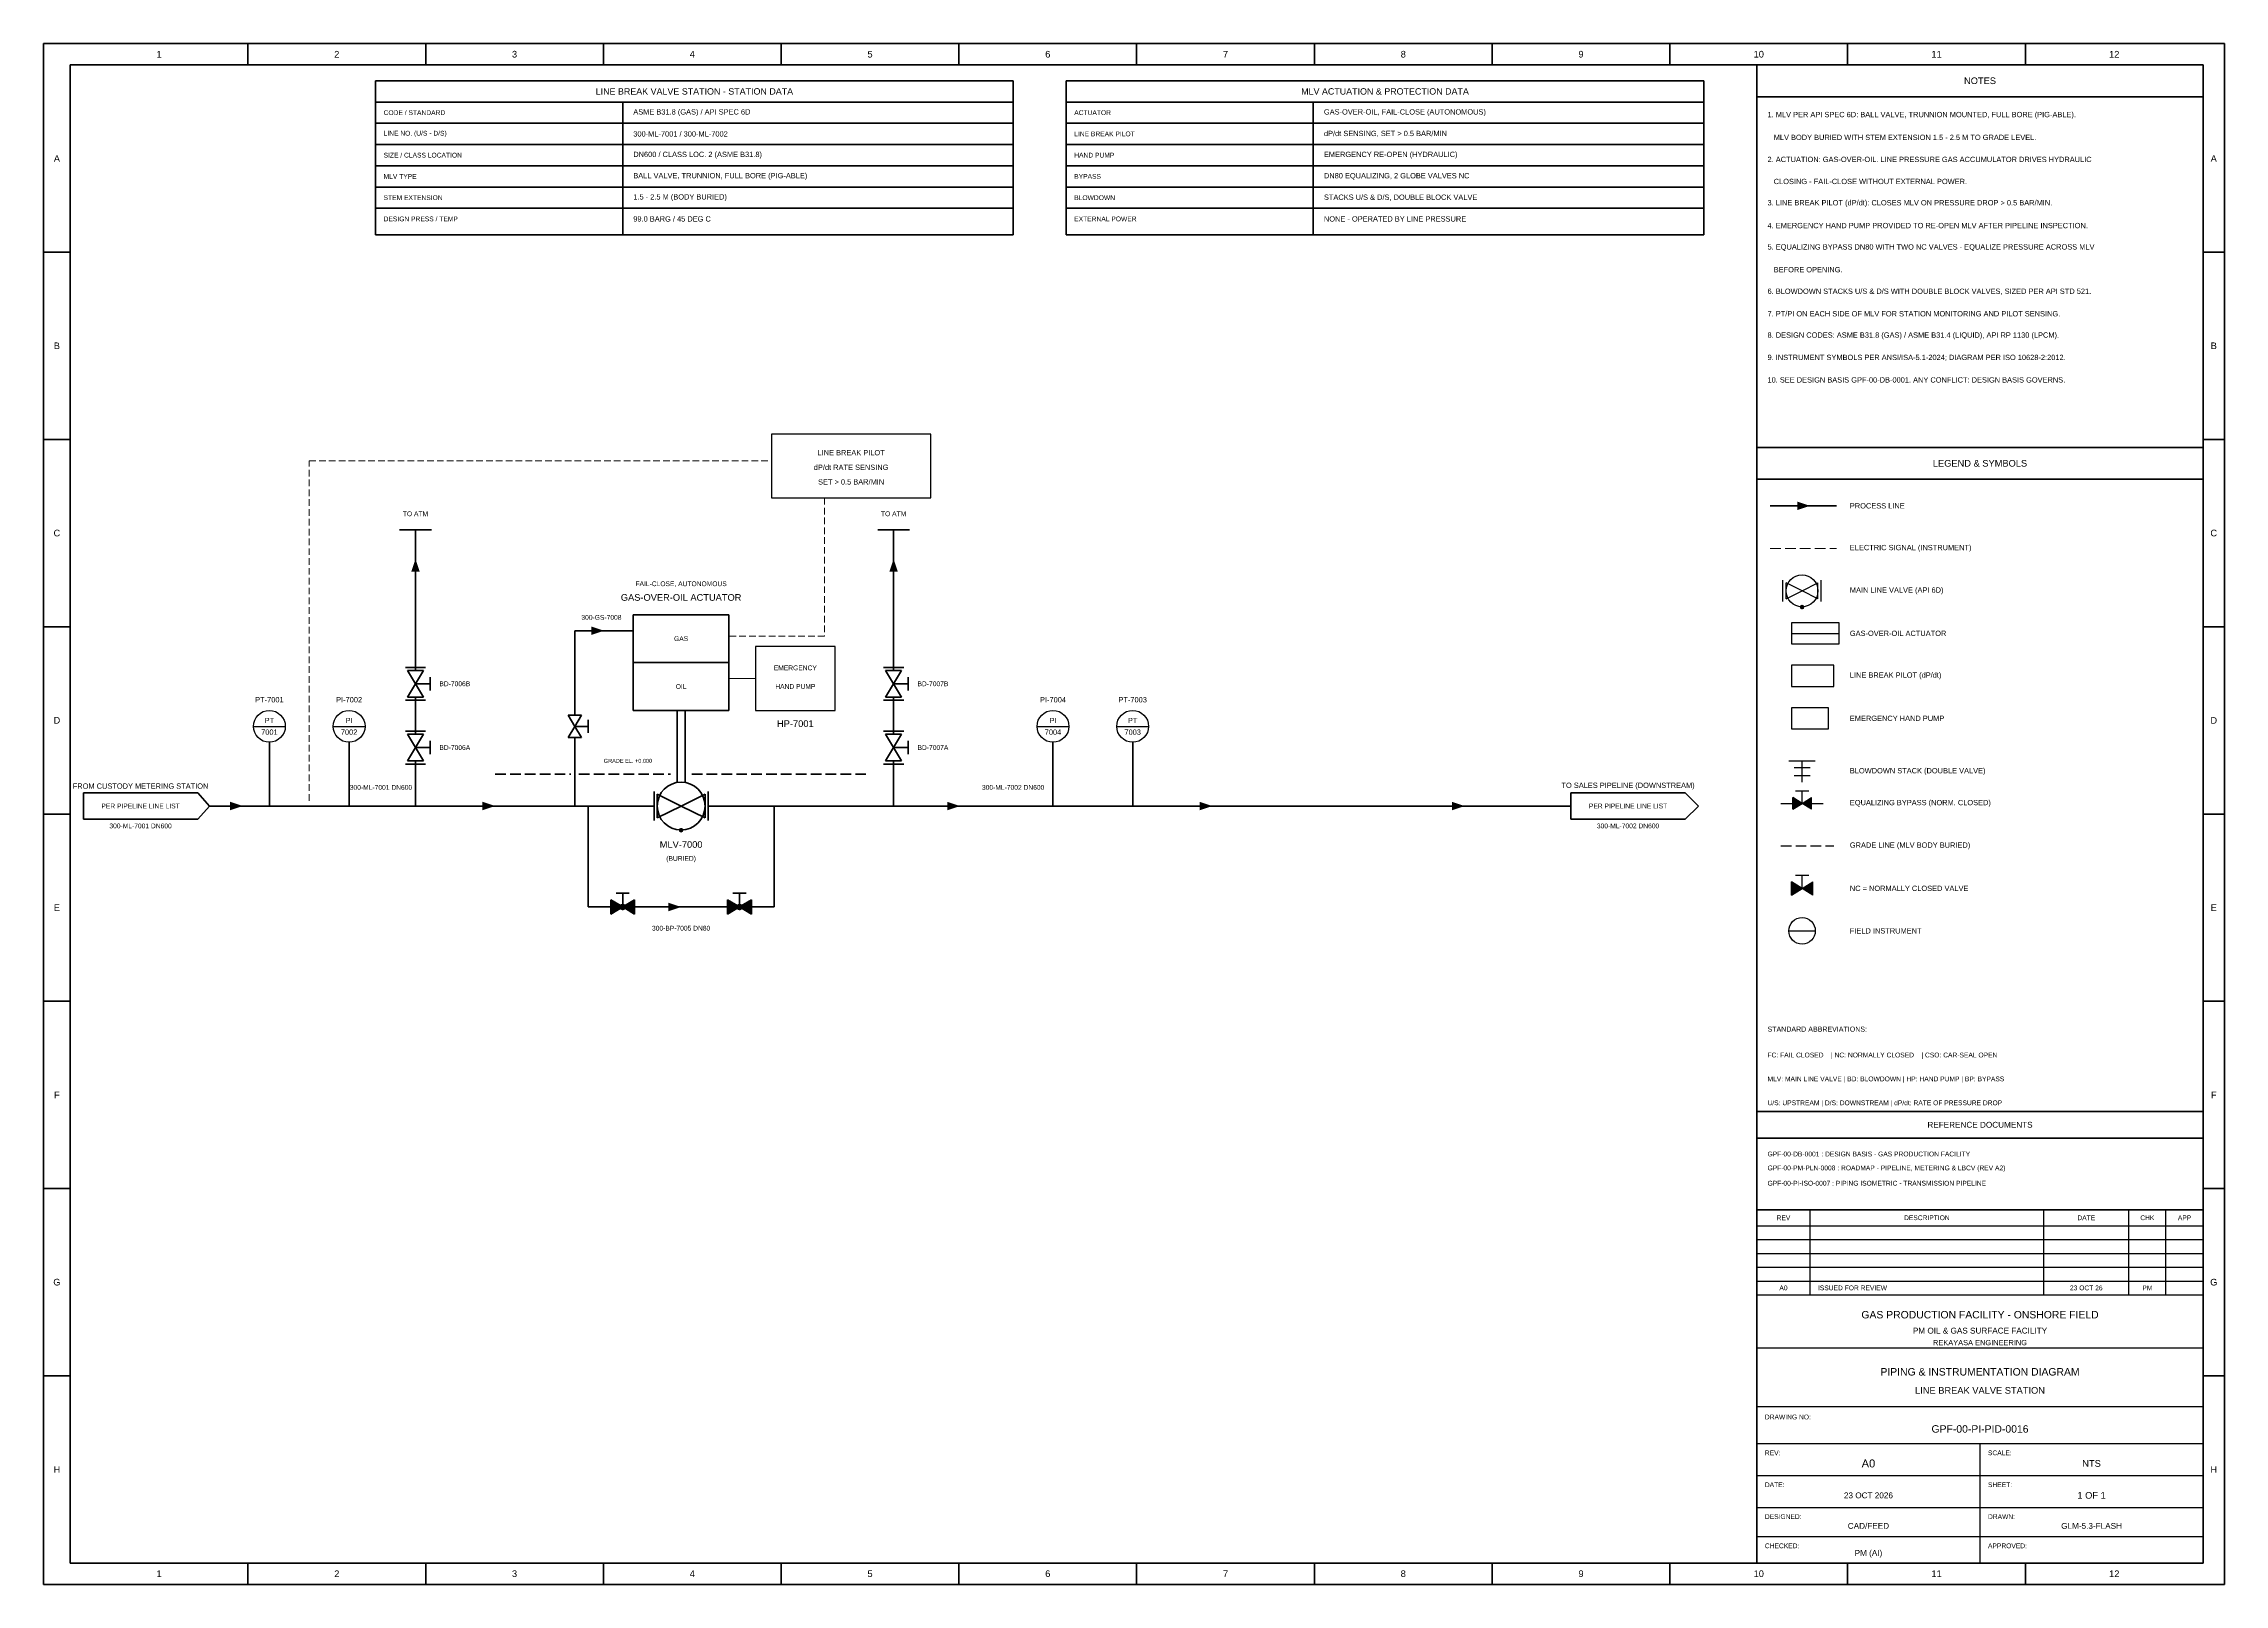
# Model space of a CAD drawing. Header units: millimetres. Extents: x 10 to 831, y 7 to 587.
import ezdxf

# ---------------------------------------------------------------- set-up
doc = ezdxf.new("R2010")
doc.units = ezdxf.units.MM
for name, color, linetype, lineweight in [('REF-EQUIP', 7, 'Continuous', 35), ('REF-FRAME', 7, 'Continuous', 35), ('REF-PROC', 7, 'Continuous', 50), ('REF-SIG', 7, 'Continuous', 13), ('REF-SIGP', 7, 'Continuous', 13), ('REF-SYM', 7, 'Continuous', 25), ('REF-TEXT', 7, 'Continuous', 18), ('REF-TITLE', 7, 'Continuous', 25)]:
    doc.layers.add(name, color=color, linetype=linetype, lineweight=lineweight)
doc.styles.add('ARIAL', font='arial.ttf')

msp = doc.modelspace()

# ---------------------------------------------------------------- linework, layer by layer
at = {"layer": 'REF-EQUIP'}
for p, q in [((135, 573), (135, 515)), ((375, 573), (135, 573)), ((375, 515), (375, 573)), ((395, 573), (395, 515)), ((635, 573), (395, 573)), ((635, 515), (635, 573)), ((135, 565), (375, 565)), ((228, 515), (228, 565)), ((395, 565), (635, 565)), ((488, 515), (488, 565)), ((135, 557), (375, 557)), ((395, 557), (635, 557)), ((135, 549), (375, 549)), ((395, 549), (635, 549)), ((135, 541), (375, 541)), ((395, 541), (635, 541)), ((135, 533), (375, 533)), ((395, 533), (635, 533)), ((135, 525), (375, 525)), ((395, 525), (635, 525)), ((135, 515), (375, 515)), ((395, 515), (635, 515)), ((232, 372), (232, 336)), ((268, 372), (232, 372)), ((268, 336), (268, 372)), ((232, 354), (268, 354)), ((232, 336), (268, 336)), ((248.5, 308.86), (248.5, 336)), ((251.5, 308.86), (251.5, 336)), ((180, 312), (184, 312)), ((185.6, 312), (189.6, 312)), ((191.2, 312), (195.2, 312)), ((196.8, 312), (200.8, 312)), ((202.4, 312), (206.4, 312)), ((208, 312), (208.5, 312)), ((211.5, 312), (215.5, 312)), ((217.1, 312), (221.1, 312)), ((222.7, 312), (226.7, 312)), ((228.3, 312), (232.3, 312)), ((233.9, 312), (237.9, 312)), ((239.5, 312), (243.5, 312)), ((245.1, 312), (246, 312)), ((254, 312), (258, 312)), ((259.6, 312), (263.6, 312)), ((265.2, 312), (269.2, 312)), ((270.8, 312), (274.8, 312)), ((276.4, 312), (280.4, 312)), ((282, 312), (286, 312)), ((287.6, 312), (291.6, 312)), ((293.2, 312), (297.2, 312)), ((298.8, 312), (302.8, 312)), ((304.4, 312), (308.4, 312)), ((310, 312), (314, 312)), ((315.6, 312), (319.6, 312))]:
    msp.add_line(p, q, dxfattribs=at)
at = {"layer": 'REF-FRAME'}
for p, q in [((10, 587), (10, 7)), ((831, 587), (10, 587)), ((86.917, 579), (86.917, 587)), ((153.833, 579), (153.833, 587)), ((220.75, 579), (220.75, 587)), ((287.667, 579), (287.667, 587)), ((354.583, 579), (354.583, 587)), ((421.5, 579), (421.5, 587)), ((488.417, 579), (488.417, 587)), ((555.333, 579), (555.333, 587)), ((622.25, 579), (622.25, 587)), ((689.167, 579), (689.167, 587)), ((756.083, 579), (756.083, 587)), ((831, 7), (831, 587)), ((20, 579), (20, 15)), ((823, 579), (20, 579)), ((655, 15), (655, 579)), ((823, 15), (823, 579)), ((655, 567), (823, 567)), ((10, 508.5), (20, 508.5)), ((823, 508.5), (831, 508.5)), ((10, 438), (20, 438)), ((823, 438), (831, 438)), ((655, 435), (823, 435)), ((655, 423), (823, 423)), ((10, 367.5), (20, 367.5)), ((823, 367.5), (831, 367.5)), ((10, 297), (20, 297)), ((823, 297), (831, 297)), ((10, 226.5), (20, 226.5)), ((823, 226.5), (831, 226.5)), ((655, 185), (823, 185)), ((655, 175), (823, 175)), ((10, 156), (20, 156)), ((823, 156), (831, 156)), ((655, 148), (823, 148)), ((10, 85.5), (20, 85.5)), ((823, 85.5), (831, 85.5)), ((20, 15), (823, 15)), ((86.917, 7), (86.917, 15)), ((153.833, 7), (153.833, 15)), ((220.75, 7), (220.75, 15)), ((287.667, 7), (287.667, 15)), ((354.583, 7), (354.583, 15)), ((421.5, 7), (421.5, 15)), ((488.417, 7), (488.417, 15)), ((555.333, 7), (555.333, 15)), ((622.25, 7), (622.25, 15)), ((689.167, 7), (689.167, 15)), ((756.083, 7), (756.083, 15)), ((10, 7), (831, 7))]:
    msp.add_line(p, q, dxfattribs=at)
at = {"layer": 'REF-PROC'}
for p, q in [((660, 413), (685, 413)), ((144, 404), (156, 404)), ((150, 351), (150, 404)), ((324, 404), (336, 404)), ((330, 351), (330, 404)), ((210, 334.2), (210, 366)), ((210, 366), (232, 366)), ((146.2, 352.2), (153.8, 352.2)), ((147, 351), (150, 346)), ((147, 351), (153, 351)), ((147, 341), (150, 346)), ((153, 351), (150, 346)), ((150, 346), (155.5, 346)), ((153, 341), (150, 346)), ((155.5, 343.5), (155.5, 348.5)), ((326.2, 352.2), (333.8, 352.2)), ((327, 351), (330, 346)), ((327, 351), (333, 351)), ((327, 341), (330, 346)), ((333, 351), (330, 346)), ((330, 346), (335.5, 346)), ((333, 341), (330, 346)), ((335.5, 343.5), (335.5, 348.5)), ((146.2, 339.8), (153.8, 339.8)), ((147, 341), (153, 341)), ((150, 327), (150, 341)), ((326.2, 339.8), (333.8, 339.8)), ((327, 341), (333, 341)), ((330, 327), (330, 341)), ((207.5, 334.2), (210, 330)), ((207.5, 334.2), (212.5, 334.2)), ((207.5, 325.8), (210, 330)), ((212.5, 334.2), (210, 330)), ((210, 330), (215, 330)), ((212.5, 325.8), (210, 330)), ((215, 327.5), (215, 332.5)), ((95, 300), (95, 324)), ((125, 300), (125, 324)), ((146.2, 328.2), (153.8, 328.2)), ((147, 327), (150, 322)), ((147, 327), (153, 327)), ((147, 317), (150, 322)), ((153, 327), (150, 322)), ((150, 322), (155.5, 322)), ((153, 317), (150, 322)), ((155.5, 319.5), (155.5, 324.5)), ((207.5, 325.8), (212.5, 325.8)), ((210, 300), (210, 325.8)), ((326.2, 328.2), (333.8, 328.2)), ((327, 327), (330, 322)), ((327, 327), (333, 327)), ((327, 317), (330, 322)), ((333, 327), (330, 322)), ((330, 322), (335.5, 322)), ((333, 317), (330, 322)), ((335.5, 319.5), (335.5, 324.5)), ((390, 300), (390, 324)), ((420, 300), (420, 324)), ((146.2, 315.8), (153.8, 315.8)), ((147, 317), (153, 317)), ((150, 300), (150, 317)), ((326.2, 315.8), (333.8, 315.8)), ((327, 317), (333, 317)), ((330, 300), (330, 317)), ((25, 305), (25, 295)), ((68, 305), (25, 305)), ((72.5, 300), (68, 305)), ((239.8, 294.5), (239.8, 305.5)), ((241, 295.5), (241, 304.5)), ((250, 300), (241, 304.5)), ((250, 300), (259, 304.5)), ((259, 295.5), (259, 304.5)), ((260.2, 294.5), (260.2, 305.5)), ((585, 305), (585, 295)), ((628, 305), (585, 305)), ((633, 300), (628, 305)), ((68, 295), (72.5, 300)), ((72.5, 300), (239.8, 300)), ((215, 300), (215, 262)), ((241, 295.5), (250, 300)), ((259, 295.5), (250, 300)), ((260.2, 300), (585, 300)), ((285, 300), (285, 262)), ((628, 295), (633, 300)), ((25, 295), (68, 295)), ((585, 295), (628, 295)), ((223.5, 259.3), (223.5, 264.7)), ((228, 262), (223.5, 264.7)), ((225.5, 267.2), (230.5, 267.2)), ((228, 262), (228, 267.2)), ((228, 262), (232.5, 264.7)), ((232.5, 259.3), (232.5, 264.7)), ((267.5, 259.3), (267.5, 264.7)), ((272, 262), (267.5, 264.7)), ((269.5, 267.2), (274.5, 267.2)), ((272, 262), (272, 267.2)), ((272, 262), (276.5, 264.7)), ((276.5, 259.3), (276.5, 264.7)), ((215, 262), (223.5, 262)), ((223.5, 259.3), (228, 262)), ((232.5, 259.3), (228, 262)), ((232.5, 262), (267.5, 262)), ((267.5, 259.3), (272, 262)), ((276.5, 259.3), (272, 262)), ((276.5, 262), (285, 262))]:
    msp.add_line(p, q, dxfattribs=at)
msp.add_circle((250, 300), 9, dxfattribs=at)
for points in [[(675, 413), (670.2, 414.6), (670.2, 411.4)], [(150, 393), (148.4, 388.2), (151.6, 388.2)], [(330, 393), (328.4, 388.2), (331.6, 388.2)], [(672, 374.9), (671.364, 375.536), (671.1, 374.9)], [(672, 374.9), (671.1, 374.9), (671.364, 374.264)], [(672, 374.9), (672, 375.8), (671.364, 375.536)], [(672, 374.9), (671.364, 374.264), (672, 374)], [(672, 374.9), (672.636, 375.536), (672, 375.8)], [(672, 374.9), (672.9, 374.9), (672.636, 375.536)], [(672, 374.9), (672, 374), (672.636, 374.264)], [(672, 374.9), (672.636, 374.264), (672.9, 374.9)], [(221, 366), (216.2, 367.6), (216.2, 364.4)], [(85, 300), (80.2, 301.6), (80.2, 298.4)], [(180, 300), (175.2, 301.6), (175.2, 298.4)], [(355, 300), (350.2, 301.6), (350.2, 298.4)], [(450, 300), (445.2, 301.6), (445.2, 298.4)], [(545, 300), (540.2, 301.6), (540.2, 298.4)], [(668.5, 298.8), (672, 301), (668.5, 303.2)], [(675.5, 298.8), (672, 301), (675.5, 303.2)], [(250, 290.9), (249.364, 291.536), (249.1, 290.9)], [(250, 290.9), (249.1, 290.9), (249.364, 290.264)], [(250, 290.9), (250, 291.8), (249.364, 291.536)], [(250, 290.9), (249.364, 290.264), (250, 290)], [(250, 290.9), (250.636, 291.536), (250, 291.8)], [(250, 290.9), (250.9, 290.9), (250.636, 291.536)], [(250, 290.9), (250, 290), (250.636, 290.264)], [(250, 290.9), (250.636, 290.264), (250.9, 290.9)], [(668, 266.5), (672, 269), (668, 271.5)], [(676, 266.5), (672, 269), (676, 271.5)], [(223.5, 259.3), (228, 262), (223.5, 264.7)], [(228, 262), (227.081, 262.919), (226.7, 262)], [(228, 262), (228, 263.3), (227.081, 262.919)], [(232.5, 259.3), (228, 262), (232.5, 264.7)], [(228, 262), (228.919, 262.919), (228, 263.3)], [(228, 262), (229.3, 262), (228.919, 262.919)], [(250, 262), (245.2, 263.6), (245.2, 260.4)], [(267.5, 259.3), (272, 262), (267.5, 264.7)], [(272, 262), (271.081, 262.919), (270.7, 262)], [(272, 262), (272, 263.3), (271.081, 262.919)], [(276.5, 259.3), (272, 262), (276.5, 264.7)], [(272, 262), (272.919, 262.919), (272, 263.3)], [(272, 262), (273.3, 262), (272.919, 262.919)], [(228, 262), (226.7, 262), (227.081, 261.081)], [(228, 262), (227.081, 261.081), (228, 260.7)], [(228, 262), (228, 260.7), (228.919, 261.081)], [(228, 262), (228.919, 261.081), (229.3, 262)], [(272, 262), (270.7, 262), (271.081, 261.081)], [(272, 262), (271.081, 261.081), (272, 260.7)], [(272, 262), (272, 260.7), (272.919, 261.081)], [(272, 262), (272.919, 261.081), (273.3, 262)]]:
    msp.add_solid(points, dxfattribs=at)
at = {"layer": 'REF-SIG'}
for p, q in [((110, 427.8), (110, 430)), ((110, 430), (112.5, 430)), ((113.7, 430), (116.2, 430)), ((117.4, 430), (119.9, 430)), ((121.1, 430), (123.6, 430)), ((124.8, 430), (127.3, 430)), ((128.5, 430), (131, 430)), ((132.2, 430), (134.7, 430)), ((135.9, 430), (138.4, 430)), ((139.6, 430), (142.1, 430)), ((143.3, 430), (145.8, 430)), ((147, 430), (149.5, 430)), ((150.7, 430), (153.2, 430)), ((154.4, 430), (156.9, 430)), ((158.1, 430), (160.6, 430)), ((161.8, 430), (164.3, 430)), ((165.5, 430), (168, 430)), ((169.2, 430), (171.7, 430)), ((172.9, 430), (175.4, 430)), ((176.6, 430), (179.1, 430)), ((180.3, 430), (182.8, 430)), ((184, 430), (186.5, 430)), ((187.7, 430), (190.2, 430)), ((191.4, 430), (193.9, 430)), ((195.1, 430), (197.6, 430)), ((198.8, 430), (201.3, 430)), ((202.5, 430), (205, 430)), ((206.2, 430), (208.7, 430)), ((209.9, 430), (212.4, 430)), ((213.6, 430), (216.1, 430)), ((217.3, 430), (219.8, 430)), ((221, 430), (223.5, 430)), ((224.7, 430), (227.2, 430)), ((228.4, 430), (230.9, 430)), ((232.1, 430), (234.6, 430)), ((235.8, 430), (238.3, 430)), ((239.5, 430), (242, 430)), ((243.2, 430), (245.7, 430)), ((246.9, 430), (249.4, 430)), ((250.6, 430), (253.1, 430)), ((254.3, 430), (256.8, 430)), ((258, 430), (260.5, 430)), ((261.7, 430), (264.2, 430)), ((265.4, 430), (267.9, 430)), ((269.1, 430), (271.6, 430)), ((272.8, 430), (275.3, 430)), ((276.5, 430), (279, 430)), ((280.2, 430), (282.7, 430)), ((283.9, 430), (284, 430)), ((110, 424.1), (110, 426.6)), ((110, 420.4), (110, 422.9)), ((110, 416.7), (110, 419.2)), ((110, 413), (110, 415.5)), ((110, 409.3), (110, 411.8)), ((304, 416), (304, 413.5)), ((304, 412.3), (304, 409.8)), ((110, 405.6), (110, 408.1)), ((110, 401.9), (110, 404.4)), ((304, 408.6), (304, 406.1)), ((304, 404.9), (304, 402.4)), ((110, 398.2), (110, 400.7)), ((110, 394.5), (110, 397)), ((304, 401.2), (304, 398.7)), ((304, 397.5), (304, 395)), ((660, 397), (664, 397)), ((665.6, 397), (669.6, 397)), ((671.2, 397), (675.2, 397)), ((676.8, 397), (680.8, 397)), ((682.4, 397), (685, 397)), ((110, 390.8), (110, 393.3)), ((110, 387.1), (110, 389.6)), ((110, 383.4), (110, 385.9)), ((304, 393.8), (304, 391.3)), ((304, 390.1), (304, 387.6)), ((304, 386.4), (304, 383.9)), ((110, 379.7), (110, 382.2)), ((110, 376), (110, 378.5)), ((304, 382.7), (304, 380.2)), ((304, 379), (304, 376.5)), ((110, 372.3), (110, 374.8)), ((110, 368.6), (110, 371.1)), ((304, 375.3), (304, 372.8)), ((304, 371.6), (304, 369.1)), ((110, 364.9), (110, 367.4)), ((110, 361.2), (110, 363.7)), ((270.7, 364), (268.2, 364)), ((274.4, 364), (271.9, 364)), ((278.1, 364), (275.6, 364)), ((281.8, 364), (279.3, 364)), ((285.5, 364), (283, 364)), ((289.2, 364), (286.7, 364)), ((292.9, 364), (290.4, 364)), ((296.6, 364), (294.1, 364)), ((300.3, 364), (297.8, 364)), ((304, 364), (301.5, 364)), ((304, 367.9), (304, 365.4)), ((304, 364.2), (304, 364)), ((110, 357.5), (110, 360)), ((110, 353.8), (110, 356.3)), ((110, 350.1), (110, 352.6)), ((110, 346.4), (110, 348.9)), ((110, 342.7), (110, 345.2)), ((110, 339), (110, 341.5)), ((110, 335.3), (110, 337.8)), ((110, 331.6), (110, 334.1)), ((110, 327.9), (110, 330.4)), ((110, 324.2), (110, 326.7)), ((110, 320.5), (110, 323)), ((110, 316.8), (110, 319.3)), ((110, 313.1), (110, 315.6)), ((110, 309.4), (110, 311.9)), ((110, 305.7), (110, 308.2)), ((110, 302), (110, 304.5))]:
    msp.add_line(p, q, dxfattribs=at)
at = {"layer": 'REF-SIGP'}
msp.add_line((268, 348), (278, 348), dxfattribs=at)
at = {"layer": 'REF-SYM'}
for p, q in [((284, 440), (284, 416)), ((344, 440), (284, 440)), ((344, 416), (344, 440)), ((284, 416), (344, 416)), ((664.8, 377), (664.8, 385)), ((666, 378), (666, 384)), ((672, 381), (666, 384)), ((666, 378), (672, 381)), ((672, 381), (678, 384)), ((678, 378), (672, 381)), ((678, 378), (678, 384)), ((679.2, 377), (679.2, 385)), ((668, 369), (668, 361)), ((686, 369), (668, 369)), ((668, 365), (686, 365)), ((686, 361), (686, 369)), ((278, 360), (278, 336)), ((308, 360), (278, 360)), ((308, 336), (308, 360)), ((668, 361), (686, 361)), ((668, 353), (668, 345)), ((684, 353), (668, 353)), ((668, 345), (684, 345)), ((684, 345), (684, 353)), ((668, 337), (668, 329)), ((682, 337), (668, 337)), ((682, 329), (682, 337)), ((89, 330), (101, 330)), ((119, 330), (131, 330)), ((278, 336), (308, 336)), ((384, 330), (396, 330)), ((414, 330), (426, 330)), ((668, 329), (682, 329)), ((667, 317), (677, 317)), ((669, 314.5), (675, 314.5)), ((672, 309), (672, 317)), ((669, 311.5), (675, 311.5)), ((669.5, 305.7), (674.5, 305.7)), ((672, 301), (672, 305.7)), ((664, 301), (680, 301)), ((668.5, 298.8), (668.5, 303.2)), ((672, 301), (668.5, 303.2)), ((668.5, 298.8), (672, 301)), ((672, 301), (675.5, 303.2)), ((675.5, 298.8), (672, 301)), ((675.5, 298.8), (675.5, 303.2)), ((664, 285), (668, 285)), ((669.6, 285), (673.6, 285)), ((675.2, 285), (679.2, 285)), ((680.8, 285), (684, 285)), ((668, 266.5), (668, 271.5)), ((672, 269), (668, 271.5)), ((669.5, 274), (674.5, 274)), ((672, 269), (672, 274)), ((672, 269), (676, 271.5)), ((676, 266.5), (676, 271.5)), ((668, 266.5), (672, 269)), ((676, 266.5), (672, 269)), ((667, 253), (677, 253))]:
    msp.add_line(p, q, dxfattribs=at)
for centre, radius in [((672, 381), 6), ((95, 330), 6), ((125, 330), 6), ((390, 330), 6), ((420, 330), 6), ((672, 253), 5)]:
    msp.add_circle(centre, radius, dxfattribs=at)
at = {"layer": 'REF-TITLE'}
for p, q in [((675, 116), (675, 148)), ((763, 116), (763, 148)), ((795, 116), (795, 148)), ((809, 116), (809, 148)), ((655, 142), (823, 142)), ((655, 136.8), (823, 136.8)), ((655, 131.6), (823, 131.6)), ((655, 126.4), (823, 126.4)), ((655, 121.2), (823, 121.2)), ((655, 116), (823, 116)), ((655, 96), (823, 96)), ((655, 74), (823, 74)), ((655, 60), (823, 60)), ((739, 15), (739, 60)), ((655, 48), (823, 48)), ((655, 36), (823, 36)), ((655, 25), (823, 25))]:
    msp.add_line(p, q, dxfattribs=at)

# ---------------------------------------------------------------- texts
at = {"layer": 'REF-TEXT', "style": 'ARIAL'}
for s, insert, char_height, attachment_point in [('1', (53.458, 583), 2.5, 5), ('2', (120.375, 583), 2.5, 5), ('3', (187.292, 583), 2.5, 5), ('4', (254.208, 583), 2.5, 5), ('5', (321.125, 583), 2.5, 5), ('6', (388.042, 583), 2.5, 5), ('7', (454.958, 583), 2.5, 5), ('8', (521.875, 583), 2.5, 5), ('9', (588.792, 583), 2.5, 5), ('10', (655.708, 583), 2.5, 5), ('11', (722.625, 583), 2.5, 5), ('12', (789.542, 583), 2.5, 5), ('LINE BREAK VALVE STATION - STATION DATA', (255, 569), 2.4, 5), ('MLV ACTUATION & PROTECTION DATA', (515, 569), 2.4, 5), ('NOTES', (739, 573), 2.5, 5), ('CODE / STANDARD', (138, 561), 1.8, 4), ('ASME B31.8 (GAS) / API SPEC 6D', (232, 561), 2, 4), ('ACTUATOR', (398, 561), 1.8, 4), ('GAS-OVER-OIL, FAIL-CLOSE (AUTONOMOUS)', (492, 561), 2, 4), ('1. MLV PER API SPEC 6D: BALL VALVE, TRUNNION MOUNTED, FULL BORE (PIG-ABLE).', (659, 560), 2, 4), ('LINE NO. (U/S - D/S)', (138, 553), 1.8, 4), ('300-ML-7001 / 300-ML-7002', (232, 553), 2, 4), ('LINE BREAK PILOT', (398, 553), 1.8, 4), ('dP/dt SENSING, SET > 0.5 BAR/MIN', (492, 553), 2, 4), ('   MLV BODY BURIED WITH STEM EXTENSION 1.5 - 2.5 M TO GRADE LEVEL.', (659, 551.7), 2, 4), ('A', (15, 543.75), 2.5, 5), ('SIZE / CLASS LOCATION', (138, 545), 1.8, 4), ('DN600 / CLASS LOC. 2 (ASME B31.8)', (232, 545), 2, 4), ('HAND PUMP', (398, 545), 1.8, 4), ('EMERGENCY RE-OPEN (HYDRAULIC)', (492, 545), 2, 4), ('2. ACTUATION: GAS-OVER-OIL. LINE PRESSURE GAS ACCUMULATOR DRIVES HYDRAULIC', (659, 543.4), 2, 4), ('A', (827, 543.75), 2.5, 5), ('MLV TYPE', (138, 537), 1.8, 4), ('BALL VALVE, TRUNNION, FULL BORE (PIG-ABLE)', (232, 537), 2, 4), ('BYPASS', (398, 537), 1.8, 4), ('DN80 EQUALIZING, 2 GLOBE VALVES NC', (492, 537), 2, 4), ('   CLOSING - FAIL-CLOSE WITHOUT EXTERNAL POWER.', (659, 535.1), 2, 4), ('STEM EXTENSION', (138, 529), 1.8, 4), ('1.5 - 2.5 M (BODY BURIED)', (232, 529), 2, 4), ('BLOWDOWN', (398, 529), 1.8, 4), ('STACKS U/S & D/S, DOUBLE BLOCK VALVE', (492, 529), 2, 4), ('3. LINE BREAK PILOT (dP/dt): CLOSES MLV ON PRESSURE DROP > 0.5 BAR/MIN.', (659, 526.8), 2, 4), ('DESIGN PRESS / TEMP', (138, 521), 1.8, 4), ('99.0 BARG / 45 DEG C', (232, 521), 2, 4), ('EXTERNAL POWER', (398, 521), 1.8, 4), ('NONE - OPERATED BY LINE PRESSURE', (492, 521), 2, 4), ('4. EMERGENCY HAND PUMP PROVIDED TO RE-OPEN MLV AFTER PIPELINE INSPECTION.', (659, 518.5), 2, 4), ('5. EQUALIZING BYPASS DN80 WITH TWO NC VALVES - EQUALIZE PRESSURE ACROSS MLV', (659, 510.2), 2, 4), ('   BEFORE OPENING.', (659, 501.9), 2, 4), ('6. BLOWDOWN STACKS U/S & D/S WITH DOUBLE BLOCK VALVES, SIZED PER API STD 521.', (659, 493.6), 2, 4), ('7. PT/PI ON EACH SIDE OF MLV FOR STATION MONITORING AND PILOT SENSING.', (659, 485.3), 2, 4), ('8. DESIGN CODES: ASME B31.8 (GAS) / ASME B31.4 (LIQUID), API RP 1130 (LPCM).', (659, 477), 2, 4), ('B', (15, 473.25), 2.5, 5), ('9. INSTRUMENT SYMBOLS PER ANSI/ISA-5.1-2024; DIAGRAM PER ISO 10628-2:2012.', (659, 468.7), 2, 4), ('B', (827, 473.25), 2.5, 5), ('10. SEE DESIGN BASIS GPF-00-DB-0001. ANY CONFLICT: DESIGN BASIS GOVERNS.', (659, 460.4), 2, 4), ('dP/dt RATE SENSING', (314, 427.5), 2, 5), ('LINE BREAK PILOT', (314, 433), 2, 5), ('LEGEND & SYMBOLS', (739, 429), 2.5, 5), ('SET > 0.5 BAR/MIN', (314, 422), 2, 5), ('TO ATM', (150, 410), 1.8, 5), ('TO ATM', (330, 410), 1.8, 5), ('PROCESS LINE', (690, 413), 2, 4), ('C', (15, 402.75), 2.5, 5), ('C', (827, 402.75), 2.5, 5), ('ELECTRIC SIGNAL (INSTRUMENT)', (690, 397), 2, 4), ('GAS-OVER-OIL ACTUATOR', (250, 378.5), 2.5, 5), ('FAIL-CLOSE, AUTONOMOUS', (250, 383.5), 1.8, 5), ('MAIN LINE VALVE (API 6D)', (690, 381), 2, 4), ('300-GS-7008', (220, 371), 1.8, 5), ('GAS', (250, 363), 1.8, 5), ('GAS-OVER-OIL ACTUATOR', (690, 365), 2, 4), ('BD-7006B', (159, 346), 1.8, 4), ('OIL', (250, 345), 1.8, 5), ('EMERGENCY', (293, 352), 1.8, 5), ('HAND PUMP', (293, 345), 1.8, 5), ('BD-7007B', (339, 346), 1.8, 4), ('LINE BREAK PILOT (dP/dt)', (690, 349), 2, 4), ('PT-7001', (95, 340), 2, 5), ('PI-7002', (125, 340), 2, 5), ('PI-7004', (390, 340), 2, 5), ('PT-7003', (420, 340), 2, 5), ('D', (15, 332.25), 2.5, 5), ('7001', (95, 327.8), 2, 5), ('PT', (95, 332.2), 2, 5), ('7002', (125, 327.8), 2, 5), ('PI', (125, 332.2), 2, 5), ('HP-7001', (293, 331), 2.5, 5), ('7004', (390, 327.8), 2, 5), ('PI', (390, 332.2), 2, 5), ('7003', (420, 327.8), 2, 5), ('PT', (420, 332.2), 2, 5), ('EMERGENCY HAND PUMP', (690, 333), 2, 4), ('D', (827, 332.25), 2.5, 5), ('BD-7006A', (159, 322), 1.8, 4), ('BD-7007A', (339, 322), 1.8, 4), ('GRADE EL. +0.000', (230, 317), 1.5, 5), ('BLOWDOWN STACK (DOUBLE VALVE)', (690, 313), 2, 4), ('FROM CUSTODY METERING STATION', (46.5, 307.5), 2, 5), ('300-ML-7001 DN600', (137, 307), 1.8, 5), ('300-ML-7002 DN600', (375, 307), 1.8, 5), ('TO SALES PIPELINE (DOWNSTREAM)', (606.5, 307.5), 2, 5), ('PER PIPELINE LINE LIST', (46.5, 300), 1.8, 5), ('PER PIPELINE LINE LIST', (606.5, 300), 1.8, 5), ('EQUALIZING BYPASS (NORM. CLOSED)', (690, 301), 2, 4), ('300-ML-7001 DN600', (46.5, 292.5), 1.8, 5), ('300-ML-7002 DN600', (606.5, 292.5), 1.8, 5), ('MLV-7000', (250, 285.5), 2.5, 5), ('(BURIED)', (250, 280), 1.8, 5), ('GRADE LINE (MLV BODY BURIED)', (690, 285), 2, 4), ('E', (15, 261.75), 2.5, 5), ('NC = NORMALLY CLOSED VALVE', (690, 269), 2, 4), ('E', (827, 261.75), 2.5, 5), ('300-BP-7005 DN80', (250, 254), 1.8, 5), ('FIELD INSTRUMENT', (690, 253), 2, 4), ('STANDARD ABBREVIATIONS:', (659, 216), 1.9, 4), ('FC: FAIL CLOSED    | NC: NORMALLY CLOSED    | CSO: CAR-SEAL OPEN', (659, 206), 1.8, 4), ('MLV: MAIN LINE VALVE | BD: BLOWDOWN | HP: HAND PUMP | BP: BYPASS', (659, 197), 1.8, 4), ('F', (15, 191.25), 2.5, 5), ('U/S: UPSTREAM | D/S: DOWNSTREAM | dP/dt: RATE OF PRESSURE DROP', (659, 188), 1.8, 4), ('F', (827, 191.25), 2.5, 5), ('REFERENCE DOCUMENTS', (739, 180), 2.2, 5), ('GPF-00-DB-0001 : DESIGN BASIS - GAS PRODUCTION FACILITY', (659, 169), 1.8, 4), ('GPF-00-PM-PLN-0008 : ROADMAP - PIPELINE, METERING & LBCV (REV A2)', (659, 163.5), 1.8, 4), ('GPF-00-PI-ISO-0007 : PIPING ISOMETRIC - TRANSMISSION PIPELINE', (659, 158), 1.8, 4), ('REV', (665, 145), 1.8, 5), ('DESCRIPTION', (719, 145), 1.8, 5), ('DATE', (779, 145), 1.8, 5), ('CHK', (802, 145), 1.8, 5), ('APP', (816, 145), 1.8, 5), ('G', (15, 120.75), 2.5, 5), ('A0', (665, 118.6), 1.8, 5), ('ISSUED FOR REVIEW', (678, 118.6), 1.8, 4), ('23 OCT 26', (779, 118.6), 1.8, 5), ('PM', (802, 118.6), 1.8, 5), ('G', (827, 120.75), 2.5, 5), ('GAS PRODUCTION FACILITY - ONSHORE FIELD', (739, 108.5), 2.8, 5), ('PM OIL & GAS SURFACE FACILITY', (739, 102.5), 2.2, 5), ('REKAYASA ENGINEERING', (739, 98), 2, 5), ('PIPING & INSTRUMENTATION DIAGRAM', (739, 87), 2.8, 5), ('LINE BREAK VALVE STATION', (739, 80), 2.5, 5), ('DRAWING NO:', (658, 70), 1.8, 4), ('GPF-00-PI-PID-0016', (739, 65.5), 2.8, 5), ('H', (15, 50.25), 2.5, 5), ('REV:', (658, 56.5), 1.8, 4), ('A0', (697, 52.5), 3, 5), ('SCALE:', (742, 56.5), 1.8, 4), ('NTS', (781, 52.5), 2.5, 5), ('H', (827, 50.25), 2.5, 5), ('DATE:', (658, 44.5), 1.8, 4), ('23 OCT 2026', (697, 40.5), 2.2, 5), ('SHEET:', (742, 44.5), 1.8, 4), ('1 OF 1', (781, 40.5), 2.5, 5), ('DESIGNED:', (658, 32.5), 1.8, 4), ('DRAWN:', (742, 32.5), 1.8, 4), ('CAD/FEED', (697, 29), 2.2, 5), ('GLM-5.3-FLASH', (781, 29), 2.2, 5), ('CHECKED:', (658, 21.5), 1.8, 4), ('PM (AI)', (697, 18.5), 2.2, 5), ('APPROVED:', (742, 21.5), 1.8, 4), ('1', (53.458, 11), 2.5, 5), ('2', (120.375, 11), 2.5, 5), ('3', (187.292, 11), 2.5, 5), ('4', (254.208, 11), 2.5, 5), ('5', (321.125, 11), 2.5, 5), ('6', (388.042, 11), 2.5, 5), ('7', (454.958, 11), 2.5, 5), ('8', (521.875, 11), 2.5, 5), ('9', (588.792, 11), 2.5, 5), ('10', (655.708, 11), 2.5, 5), ('11', (722.625, 11), 2.5, 5), ('12', (789.542, 11), 2.5, 5)]:
    msp.add_mtext(s, dxfattribs=dict(at, insert=insert, char_height=char_height, attachment_point=attachment_point))

doc.saveas('drawing.dxf')
